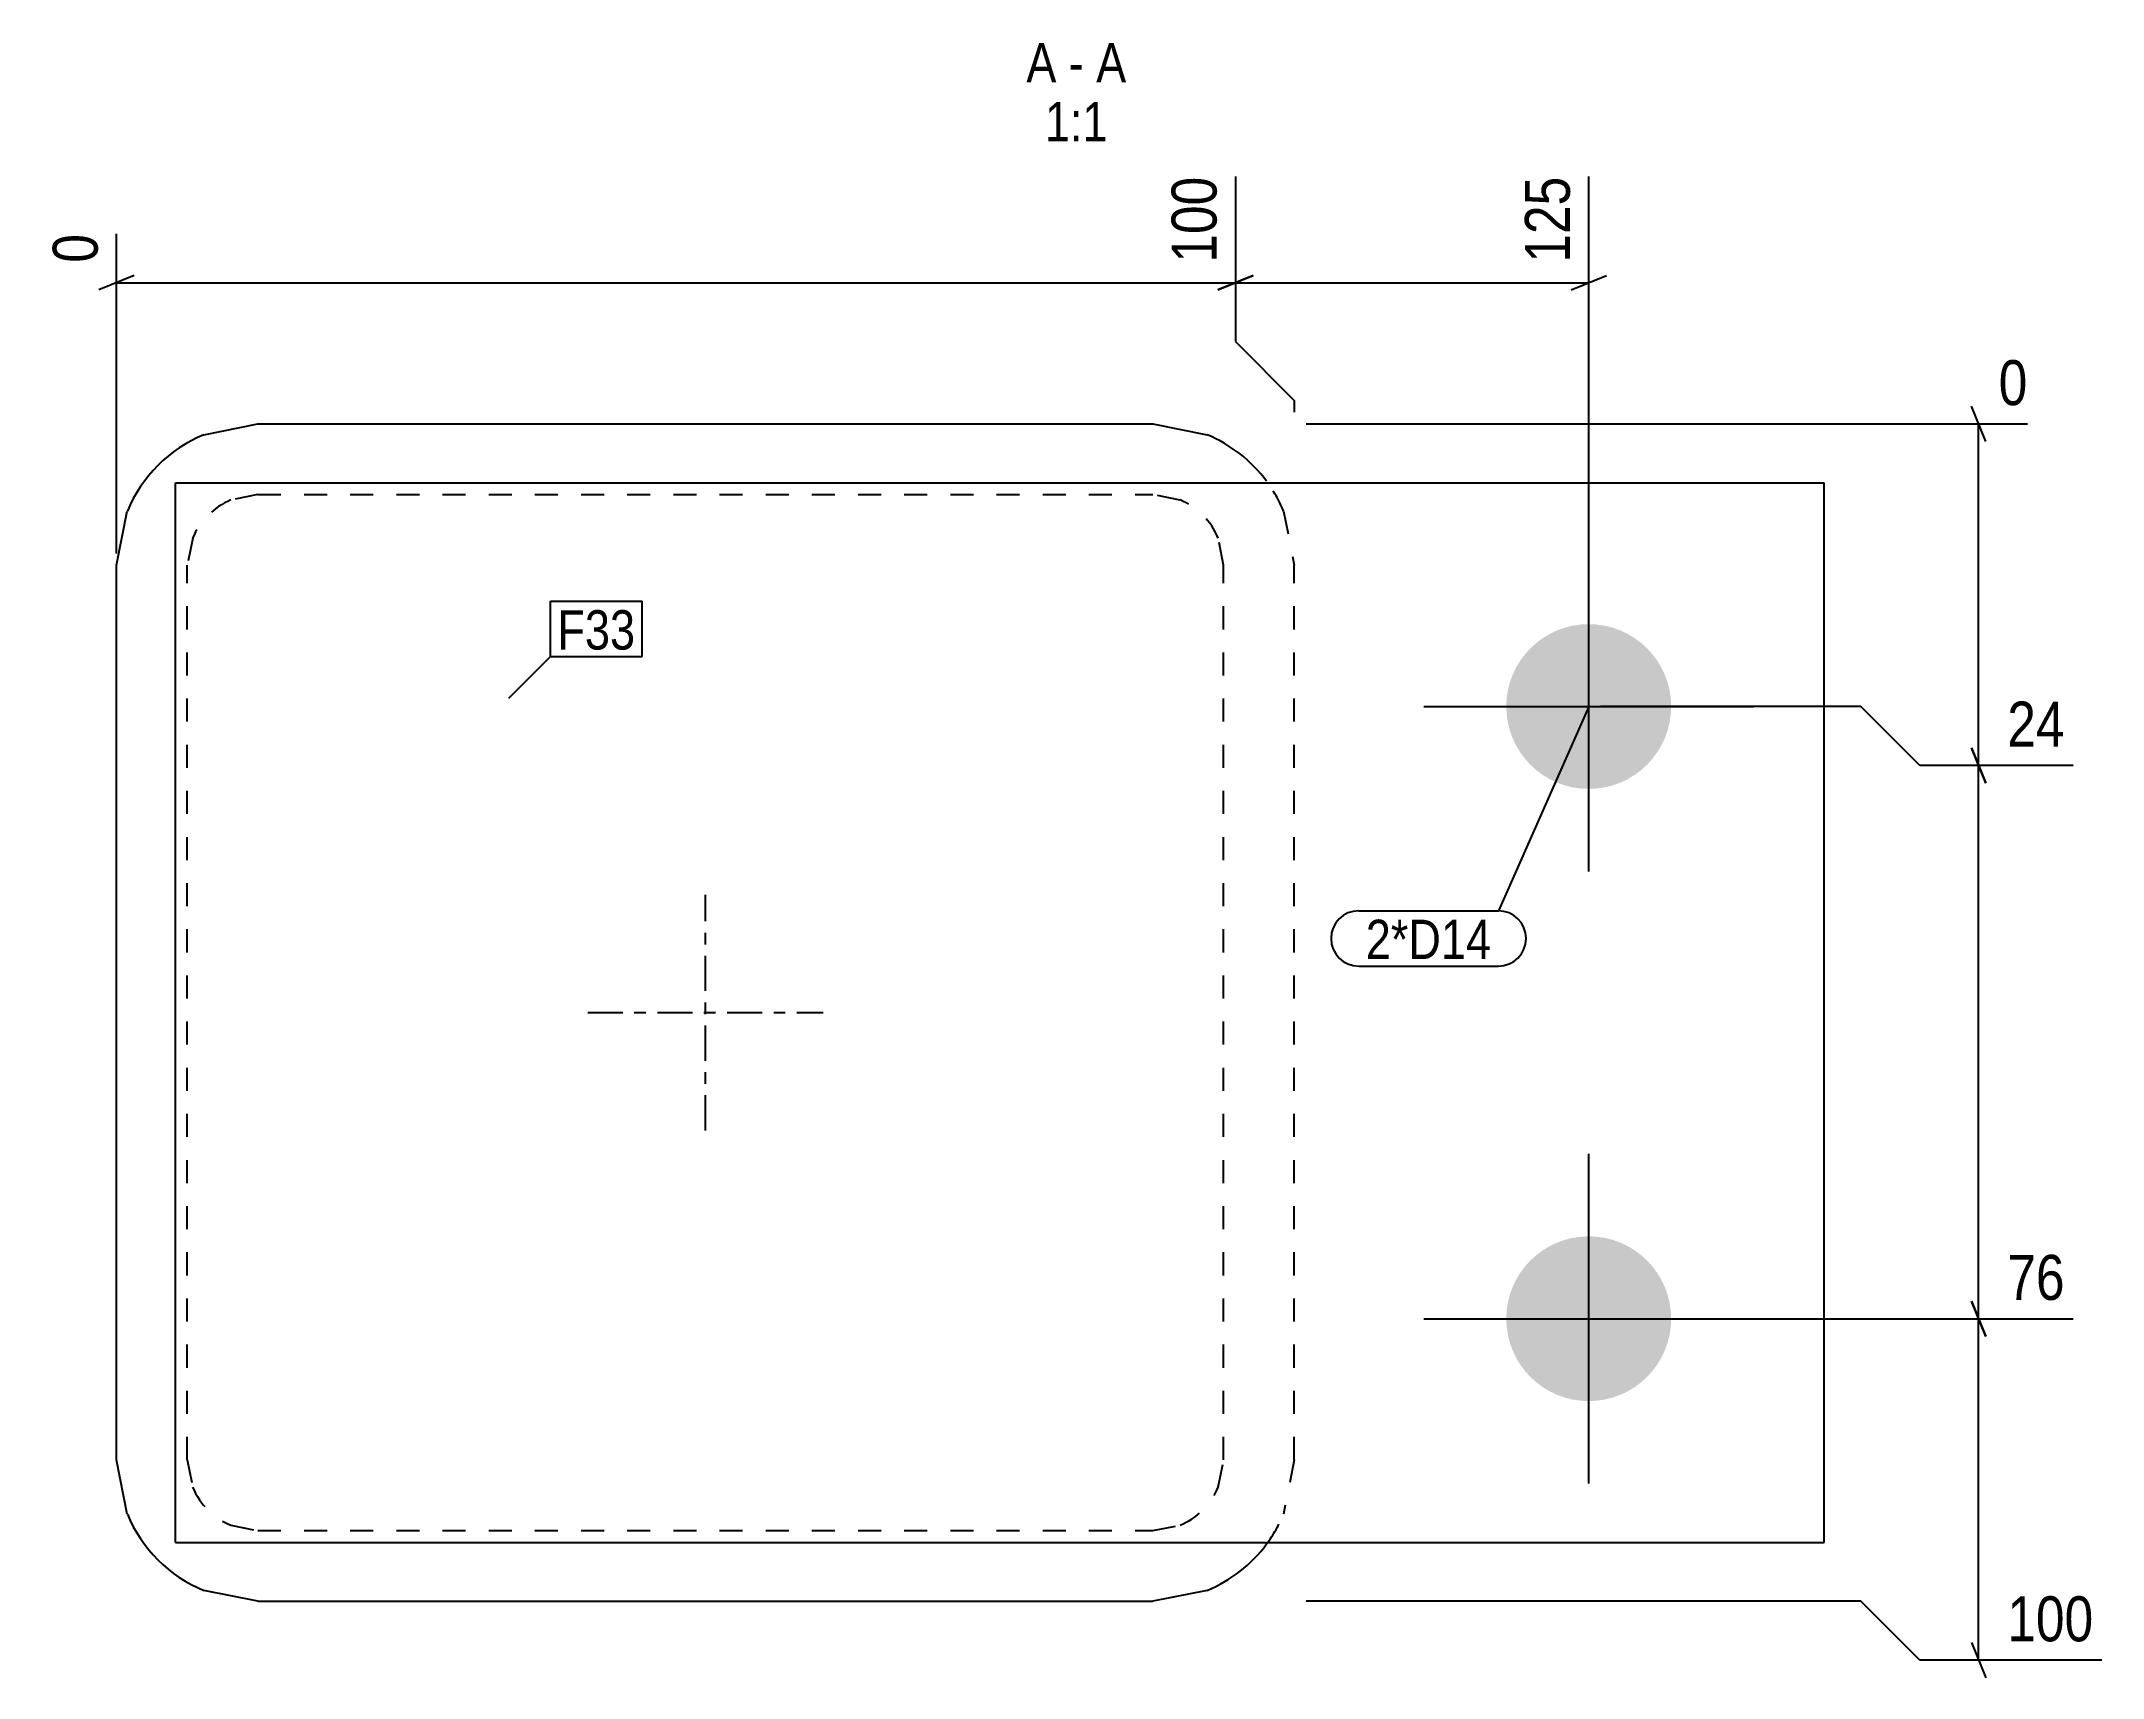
# Model space of a CAD drawing. Header units: millimetres. Extents: x 2 to 28940, y 2 to 799.
# Drawn here: x 5354.2 to 5529.3, y 2.4 to 141.4 of the extents above; entities that cross this region are included whole.
import ezdxf

# ---------------------------------------------------------------- set-up
doc = ezdxf.new("R2010")
doc.units = ezdxf.units.MM
doc.linetypes.add('DXK_LINE_DOT2', pattern=[3.9198, 1.9599, -1.9599])
doc.linetypes.add('DXK_LINE_DOT3', pattern=[5.9187, 2.979, -0.9799, 0.9799, -0.9799])
for name, color, linetype in [('MÅLSÆTNING', 7, 'Continuous'), ('STÅL', 7, 'Continuous'), ('TEKST', 7, 'Continuous')]:
    doc.layers.add(name, color=color, linetype=linetype)
doc.styles.add('Arial Narrow', font='ARIALN.TTF', dxfattribs={"height": 0.2})

msp = doc.modelspace()

# ---------------------------------------------------------------- hatches: boundary and pattern name
at = {"layer": 'STÅL', "linetype": 'Continuous'}
for points in [[(5485.61, 91.9, -1), (5485.61, 77.9, -1)], [(5485.61, 39.9, -1), (5485.61, 25.9, -1)]]:
    msp.add_hatch(color=96, dxfattribs=at).paths.add_polyline_path(points)

# ---------------------------------------------------------------- linework, layer by layer
at = {"layer": 'MÅLSÆTNING', "color": 7, "linetype": 'Continuous'}
for p, q in [((5455.61, 129.91), (5455.61, 115.9)), ((5485.61, 85.9), (5485.61, 129.91)), ((5360.61, 97.9), (5360.61, 125.04)), ((5362.11, 121.5), (5359.11, 120.3)), ((5360.61, 120.9), (5455.61, 120.9)), ((5454.11, 120.3), (5457.11, 121.5)), ((5455.61, 120.9), (5485.61, 120.9)), ((5484.11, 120.3), (5487.11, 121.5)), ((5455.61, 115.9), (5460.61, 110.9)), ((5455.61, 115.9), (5460.61, 110.9)), ((5460.61, 110.9), (5460.61, 109.9)), ((5460.61, 110.9), (5460.61, 109.9)), ((5519.32, 107.4), (5518.12, 110.4)), ((5461.61, 108.9), (5522.86, 108.9)), ((5518.72, 79.9), (5518.72, 108.9)), ((5508.72, 84.9), (5486.61, 84.9)), ((5508.72, 84.9), (5486.61, 84.9)), ((5513.72, 79.9), (5508.72, 84.9)), ((5513.72, 79.9), (5508.72, 84.9)), ((5518.12, 81.4), (5519.32, 78.4)), ((5519.32, 78.4), (5518.12, 81.4)), ((5526.75, 79.9), (5513.72, 79.9)), ((5526.75, 79.9), (5513.72, 79.9)), ((5518.72, 32.9), (5518.72, 79.9)), ((5518.12, 34.4), (5519.32, 31.4)), ((5519.32, 31.4), (5518.12, 34.4)), ((5486.61, 32.9), (5526.75, 32.9)), ((5486.61, 32.9), (5526.75, 32.9)), ((5518.72, 3.9), (5518.72, 32.9)), ((5508.72, 8.9), (5461.61, 8.9)), ((5513.72, 3.9), (5508.72, 8.9)), ((5518.12, 5.4), (5519.32, 2.4)), ((5529.19, 3.9), (5513.72, 3.9))]:
    msp.add_line(p, q, dxfattribs=at)
at = {"layer": 'STÅL', "color": 2, "linetype": 'Continuous'}
for p, q in [((5368.02, 107.99), (5372.61, 108.9)), ((5372.61, 108.9), (5448.61, 108.9)), ((5448.61, 108.9), (5453.2, 107.99)), ((5365.61, 13.9), (5365.61, 103.9)), ((5365.61, 103.9), (5505.61, 103.9)), ((5505.61, 13.9), (5505.61, 103.9)), ((5360.61, 96.9), (5361.52, 101.49)), ((5360.61, 20.9), (5360.61, 96.9)), ((5361.52, 16.31), (5360.61, 20.9)), ((5365.61, 13.9), (5505.61, 13.9)), ((5372.61, 8.9), (5368.02, 9.81)), ((5372.61, 8.9), (5448.61, 8.9)), ((5453.2, 9.81), (5448.61, 8.9))]:
    msp.add_line(p, q, dxfattribs=at)
at = {"layer": 'STÅL', "color": 7, "linetype": 'DXK_LINE_DOT2'}
for p, q in [((5372.61, 102.9), (5370.32, 102.44)), ((5372.61, 102.9), (5448.61, 102.9)), ((5450.91, 102.44), (5448.61, 102.9)), ((5459.7, 101.49), (5460.61, 96.9)), ((5367.07, 99.2), (5366.61, 96.9)), ((5454.61, 96.9), (5454.15, 99.2)), ((5366.61, 20.9), (5366.61, 96.9)), ((5454.61, 20.9), (5454.61, 96.9)), ((5460.61, 20.9), (5460.61, 96.9)), ((5366.61, 20.9), (5367.07, 18.6)), ((5454.15, 18.6), (5454.61, 20.9)), ((5460.61, 20.9), (5459.7, 16.31)), ((5370.32, 15.36), (5372.61, 14.9)), ((5372.61, 14.9), (5448.61, 14.9)), ((5448.61, 14.9), (5450.91, 15.36))]:
    msp.add_line(p, q, dxfattribs=at)
at = {"layer": 'STÅL', "color": 96, "linetype": 'Continuous'}
for p, q in [((5485.61, 70.9), (5485.61, 98.9)), ((5471.61, 84.9), (5499.61, 84.9)), ((5485.61, 18.9), (5485.61, 46.9)), ((5471.61, 32.9), (5499.61, 32.9))]:
    msp.add_line(p, q, dxfattribs=at)
at = {"layer": 'STÅL', "color": 7, "linetype": 'DXK_LINE_DOT3'}
for p, q in [((5410.61, 48.9), (5410.61, 68.9)), ((5400.61, 58.9), (5420.61, 58.9))]:
    msp.add_line(p, q, dxfattribs=at)
at = {"layer": 'STÅL', "color": 2, "linetype": 'Continuous'}
for centre, start, end in [((5372.61, 96.9), 112.5, 157.5), ((5448.61, 96.9), 36.4486, 67.5), ((5372.61, 20.9), 202.5, 247.5), ((5448.61, 20.9), 292.5, 323.5514)]:
    msp.add_arc(centre, 12, start, end, dxfattribs=at)
at = {"layer": 'STÅL', "color": 7, "linetype": 'DXK_LINE_DOT2'}
for centre, radius, start, end in [((5448.61, 96.9), 12, 22.5, 36.4486), ((5372.61, 96.9), 6, 112.5, 157.5), ((5448.61, 96.9), 6, 22.5, 67.5), ((5372.61, 20.9), 6, 202.5, 247.5), ((5448.61, 20.9), 6, 292.5, 337.5), ((5448.61, 20.9), 12, 323.5514, 337.5)]:
    msp.add_arc(centre, radius, start, end, dxfattribs=at)

# ---------------------------------------------------------------- wipeouts: each hides what was drawn before it
at = {"color": 0, "linetype": 'Continuous'}
for points in [[(5440.41, 137.91), (5440.41, 141.41), (5437.86, 141.41), (5437.86, 137.91)], [(5442.74, 137.91), (5442.74, 141.41), (5441.46, 141.41), (5441.46, 137.91)], [(5446.34, 137.91), (5446.34, 141.41), (5443.79, 141.41), (5443.79, 137.91)], [(5444.77, 132.91), (5444.77, 136.41), (5439.43, 136.41), (5439.43, 132.91)]]:
    msp.add_wipeout(points, dxfattribs=at).dxf.layer = 'TEKST'
at = {"color": 0}
for points in [[(5404.65, 89.74), (5404.65, 93.24), (5398.04, 93.24), (5398.04, 89.74)], [(5477.34, 63.45), (5477.34, 66.95), (5466.68, 66.95), (5466.68, 63.45)]]:
    msp.add_wipeout(points, dxfattribs=at).dxf.layer = 'TEKST'

# ---------------------------------------------------------------- next in the draw order: texts
at = {"layer": 'TEKST', "color": 3, "linetype": 'Continuous', "style": 'Arial Narrow'}
for s, p in [('A', (5437.86, 137.91)), ('A', (5443.79, 137.91)), ('-', (5441.46, 137.91)), ('1:1', (5439.43, 132.91))]:
    msp.add_text(s, height=3.34, dxfattribs=at).set_placement(p)

# ---------------------------------------------------------------- next in the draw order: wipeouts: each hides what was drawn before it
at = {"color": 0, "linetype": 'Continuous'}
for points in [[(5454.81, 130.71), (5449.21, 130.71), (5449.21, 121.8), (5454.81, 121.8)], [(5484.81, 130.71), (5479.21, 130.71), (5479.21, 121.8), (5484.81, 121.8)], [(5359.81, 125.84), (5354.21, 125.84), (5354.21, 121.8), (5359.81, 121.8)], [(5523.66, 109.7), (5523.66, 115.3), (5519.62, 115.3), (5519.62, 109.7)], [(5526.82, 80.7), (5526.82, 86.3), (5520.35, 86.3), (5520.35, 80.7)], [(5526.82, 33.7), (5526.82, 39.3), (5520.35, 39.3), (5520.35, 33.7)], [(5529.26, 4.7), (5529.26, 10.3), (5520.35, 10.3), (5520.35, 4.7)]]:
    msp.add_wipeout(points, dxfattribs=at).dxf.layer = 'MÅLSÆTNING'
at = {"color": 0}
for points in [[(5404.65, 89.74), (5404.65, 93.24), (5398.04, 93.24), (5398.04, 89.74)], [(5477.34, 63.45), (5477.34, 66.95), (5466.68, 66.95), (5466.68, 63.45)]]:
    msp.add_wipeout(points, dxfattribs=at).dxf.layer = 'TEKST'

# ---------------------------------------------------------------- next in the draw order: linework, layer by layer
at = {"layer": 'MÅLSÆTNING', "color": 7, "linetype": 'Continuous'}
for p, q in [((5455.61, 129.91), (5455.61, 115.9)), ((5457.11, 121.5), (5454.11, 120.3))]:
    msp.add_line(p, q, dxfattribs=at)
at = {"layer": 'TEKST', "color": 7, "linetype": 'Continuous'}
for p, q in [((5397.44, 93.84), (5405.25, 93.84)), ((5397.44, 89.14), (5397.44, 93.84)), ((5405.25, 89.14), (5405.25, 93.84)), ((5393.91, 85.61), (5397.44, 89.14)), ((5397.44, 89.14), (5405.25, 89.14)), ((5485.61, 84.9), (5477.94, 67.55)), ((5466.08, 67.55), (5477.94, 67.55)), ((5466.08, 62.85), (5477.94, 62.85))]:
    msp.add_line(p, q, dxfattribs=at)
for centre, start, end in [((5466.08, 65.2), 90, 270), ((5477.94, 65.2), 270, 90)]:
    msp.add_arc(centre, 2.35, start, end, dxfattribs=at)

# ---------------------------------------------------------------- next in the draw order: texts
at = {"layer": 'MÅLSÆTNING', "color": 3, "linetype": 'Continuous', "style": 'Arial Narrow'}
for s, height, p in [('100', 3.818, (5454.01, 122.6)), ('125', 3.818, (5484.01, 122.6)), ('0', 3.82, (5359.01, 122.6))]:
    msp.add_text(s, height=height, rotation=90.0002, dxfattribs=at).set_placement(p)
for s, height, p in [('0', 3.82, (5520.42, 110.5)), ('24', 3.818, (5521.15, 81.5)), ('76', 3.818, (5521.15, 34.5)), ('100', 3.818, (5521.15, 5.5))]:
    msp.add_text(s, height=height, dxfattribs=at).set_placement(p)
at = {"layer": 'TEKST', "color": 3, "style": 'Arial Narrow'}
for s, p in [('F33', (5398.04, 89.74)), ('2*D14', (5466.68, 63.45))]:
    msp.add_text(s, height=3.34, dxfattribs=at).set_placement(p)

doc.saveas('drawing.dxf')
